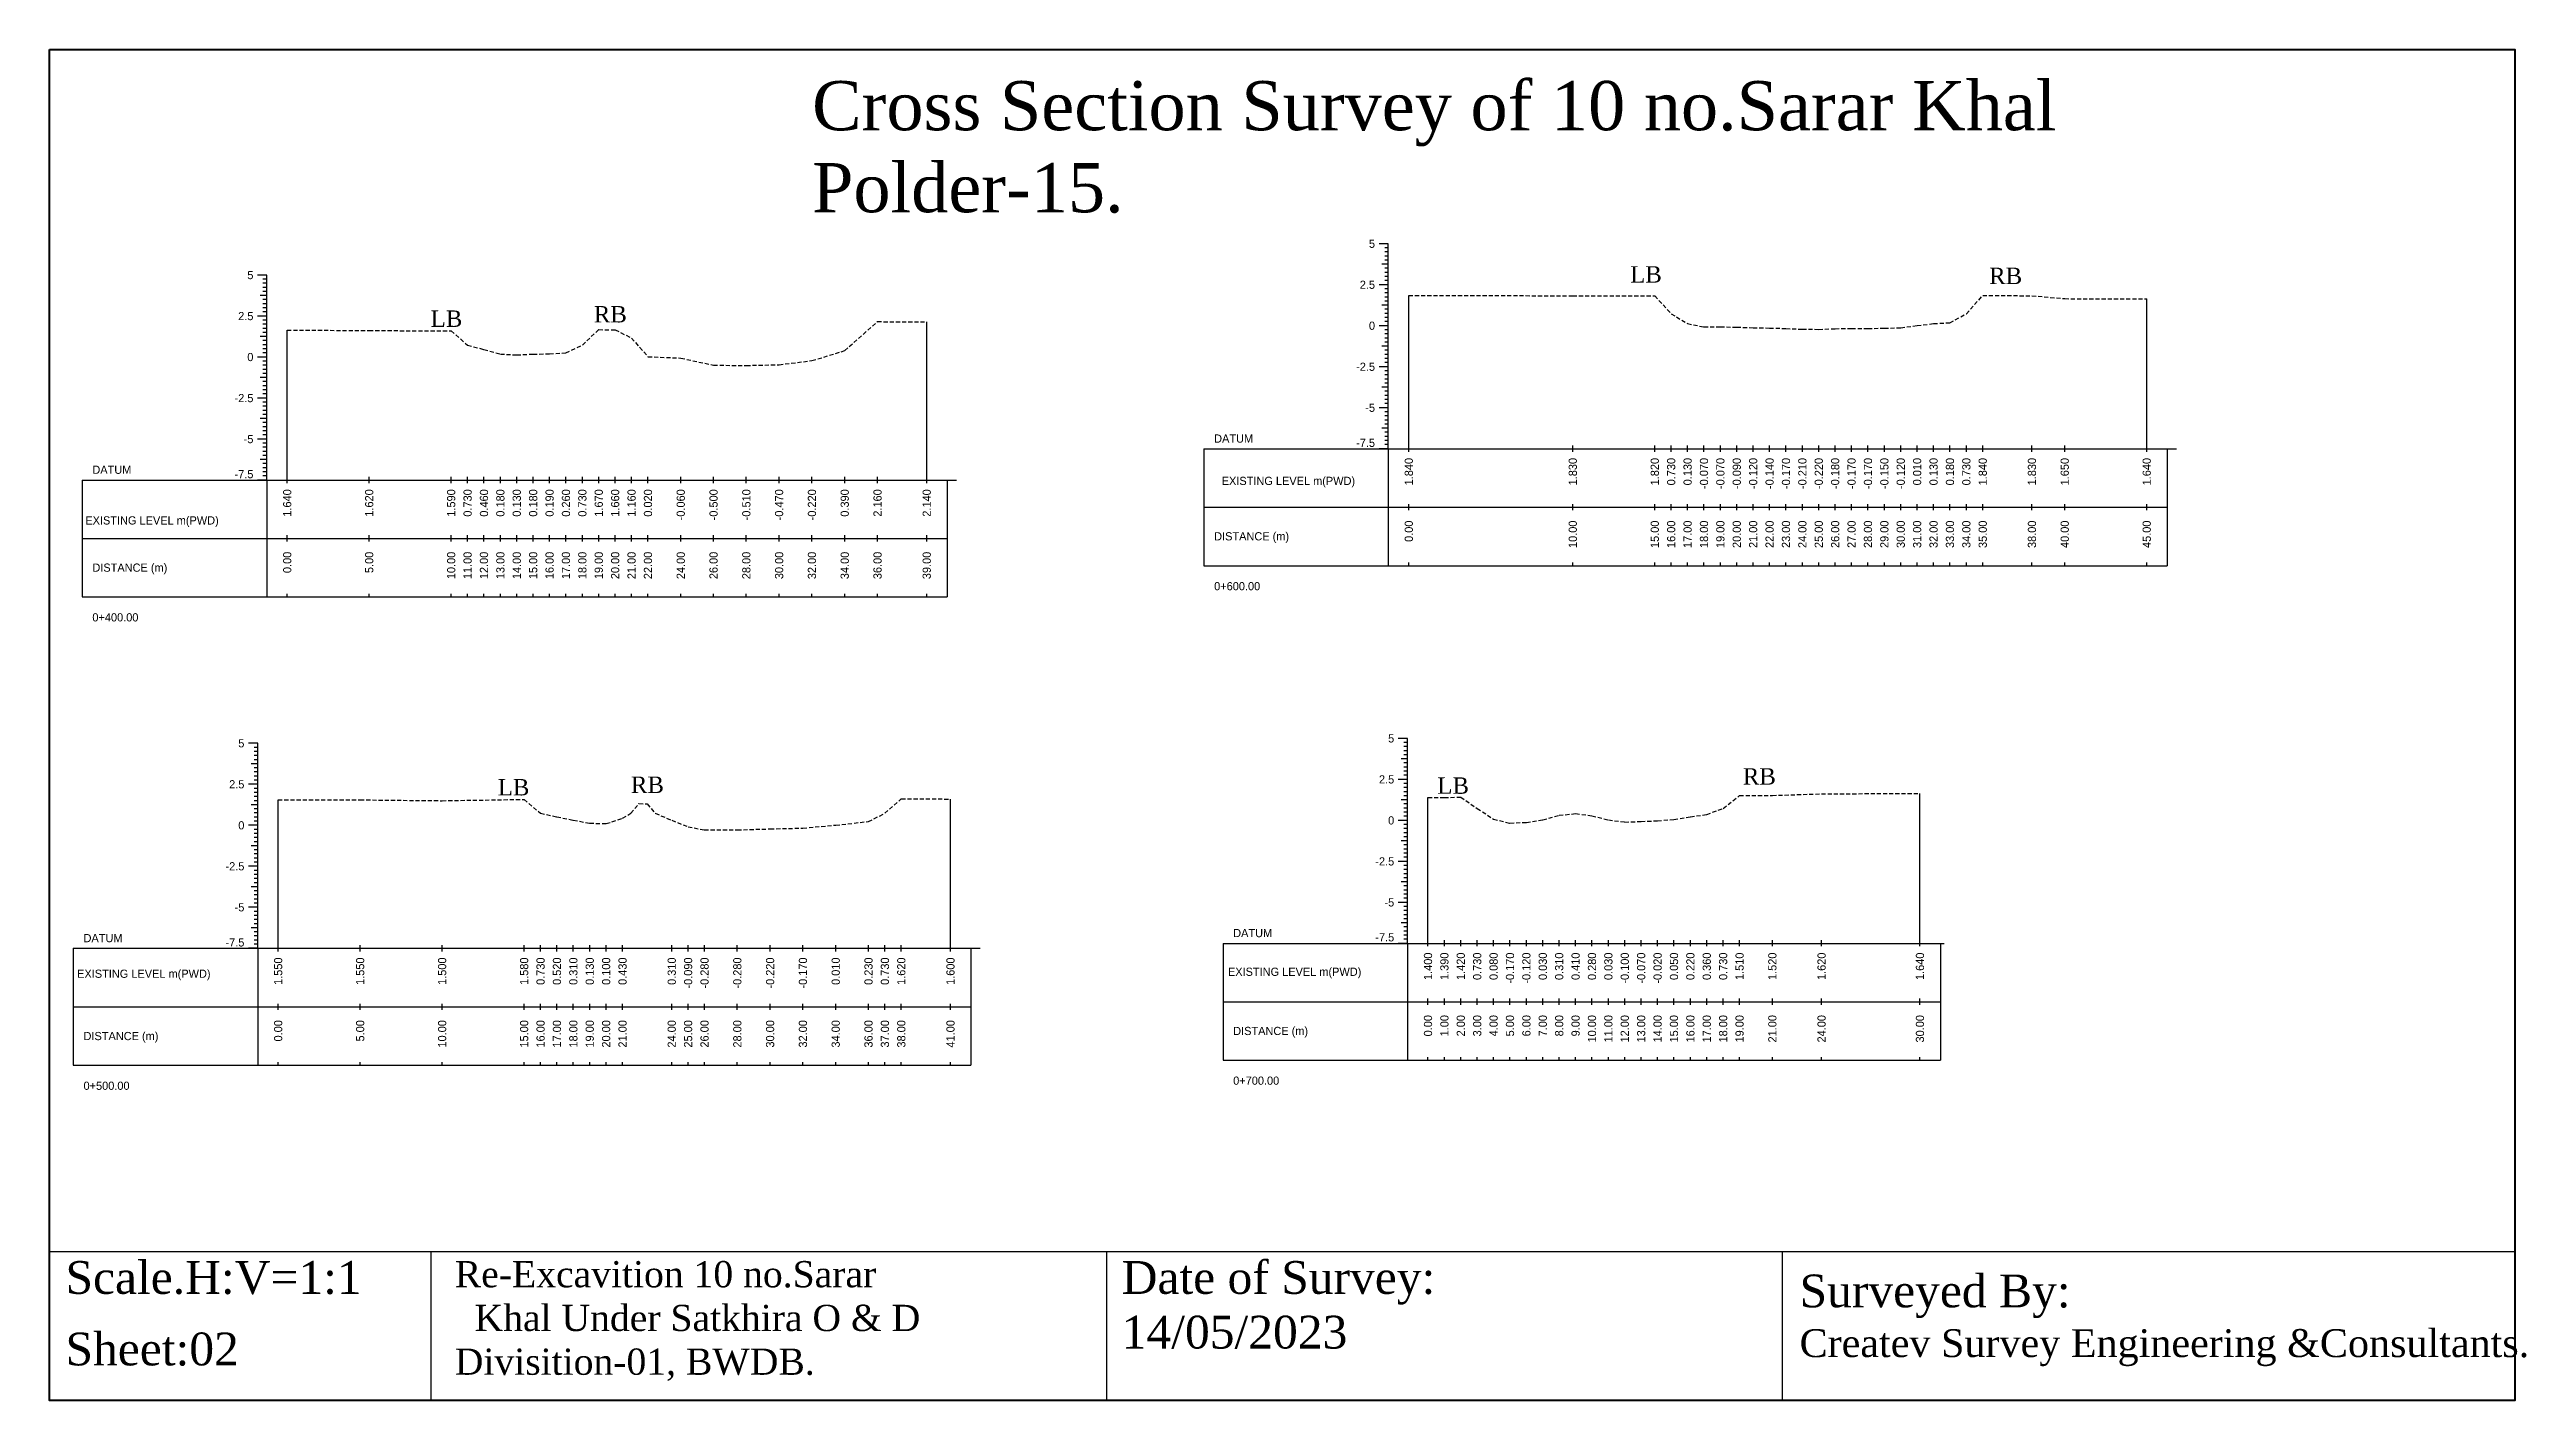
# Model space of a CAD drawing. Header units: inches. Extents: x 4752 to 6808, y -1487 to -426.
# Drawn here: x 4751.7 to 4902.7, y -1211 to -1128.6 of the extents above; entities that cross this region are included whole.
import ezdxf
from ezdxf.enums import TextEntityAlignment as Align

# ---------------------------------------------------------------- set-up
doc = ezdxf.new("R2010")
doc.units = ezdxf.units.IN
doc.header["$MEASUREMENT"] = 0
doc.linetypes.add('HIDDEN', pattern=[0.375, 0.25, -0.125])
doc.layers.add('CS_Drawing', color=7, linetype='Continuous')
doc.layers.add('GL', color=3, linetype='HIDDEN')
doc.styles.add('romans', font='romans.shx')

msp = doc.modelspace()

# ---------------------------------------------------------------- texts
at = {"attachment_point": 1, "style": 'romans'}
for s, insert, char_height, width in [('{\\fTimes New Roman|b0|i0|c0|p18;Cross Section Survey of 10 no.Sarar Khal Polder-15.}', (4798.16, -1130.54), 3, 75.7359), ('{\\fTimes New Roman|b0|i0|c0|p18;LB}', (4848.05, -1141.83), 1, 325.847), ('\\pi-1,l1;{\\fTimes New Roman|b0|i0|c0|p18;RB}', (4869.94, -1141.92), 1, 325.847), ('{\\fTimes New Roman|b0|i0|c0|p18;LB}', (4774.9, -1144.53), 1, 325.847), ('\\pi-1,l1;{\\fTimes New Roman|b0|i0|c0|p18;RB}', (4784.85, -1144.26), 1, 325.847), ('{\\fTimes New Roman|b0|i0|c0|p18;LB}', (4778.99, -1173.1), 1, 325.847), ('\\pi-1,l1;{\\fTimes New Roman|b0|i0|c0|p18;RB}', (4787.11, -1172.95), 1, 325.847), ('{\\fTimes New Roman|b0|i0|c0|p18;LB}', (4836.29, -1173), 1, 325.847), ('\\pi-1,l1;{\\fTimes New Roman|b0|i0|c0|p18;RB}', (4854.92, -1172.44), 1, 325.847), ('{\\fTimes New Roman|b0|i0|c0|p18;Date of Survey: 14/05/2023}', (4817.04, -1202.49), 2, 22.2708), ('{\\fTimes New Roman|b0|i0|c0|p18;Scale.H:V=1:1}', (4752.63, -1202.49), 2, 22.2708), ('{\\fTimes New Roman|b0|i0|c0|p18;Re-Excavition 10 no.Sarar\\P  Khal Under Satkhira O & D    Divisition-01, BWDB.}', (4776.37, -1202.49), 1.6, 38.8405), ('{\\fTimes New Roman|b0|i0|c0|p18;Surveyed By:                                     \\H0.85x;Createv Survey Engineering &Consultants.}', (4858.38, -1203.31), 2, 45.2193), ('{\\fTimes New Roman|b0|i0|c0|p18;Sheet:02}', (4752.63, -1206.85), 2, 38.8405)]:
    msp.add_mtext(s, dxfattribs=dict(at, insert=insert, char_height=char_height, width=width))
at = {"layer": 'CS_Drawing'}
for s, p in [('5', (4832.49, -1140.46)), ('5', (4764.09, -1142.37)), ('2.5', (4832.49, -1142.96)), ('2.5', (4764.09, -1144.87)), ('0', (4832.49, -1145.46)), ('0', (4764.09, -1147.37)), ('-2.5', (4832.49, -1147.96)), ('-2.5', (4764.09, -1149.87)), ('-5', (4832.49, -1150.46)), ('-5', (4764.09, -1152.37)), ('5', (4833.66, -1170.62)), ('5', (4763.54, -1170.92)), ('2.5', (4763.54, -1173.42)), ('2.5', (4833.66, -1173.12)), ('0', (4763.54, -1175.92)), ('0', (4833.66, -1175.62)), ('-2.5', (4763.54, -1178.42)), ('-2.5', (4833.66, -1178.12)), ('-5', (4763.54, -1180.92)), ('-5', (4833.66, -1180.62))]:
    msp.add_text(s, height=0.5, dxfattribs=at).set_placement(p, align=Align.MIDDLE_RIGHT)
for s, p in [('DATUM', (4822.68, -1152.34)), ('DATUM', (4754.27, -1154.24)), ('EXISTING LEVEL m(PWD)', (4823.14, -1154.92)), ('EXISTING LEVEL m(PWD)', (4753.84, -1157.33)), ('DISTANCE (m)', (4822.68, -1158.3)), ('DISTANCE (m)', (4754.27, -1160.21)), ('0+600.00', (4822.68, -1161.34)), ('0+400.00', (4754.27, -1163.24)), ('DATUM', (4753.73, -1182.8)), ('DATUM', (4823.84, -1182.49)), ('EXISTING LEVEL m(PWD)', (4753.34, -1184.97)), ('EXISTING LEVEL m(PWD)', (4823.52, -1184.85)), ('DISTANCE (m)', (4753.73, -1188.77)), ('DISTANCE (m)', (4823.84, -1188.46)), ('0+500.00', (4753.73, -1191.8)), ('0+700.00', (4823.84, -1191.49))]:
    msp.add_text(s, height=0.5, dxfattribs=at).set_placement(p, align=Align.MIDDLE_LEFT)
for p in [(4832.49, -1152.85), (4764.09, -1154.76), (4833.66, -1183), (4763.54, -1183.31)]:
    msp.add_text('-7.5', height=0.5, dxfattribs=at).set_placement(p, align=Align.RIGHT)
for s, p in [('1.840', (4834.55, -1153.52)), ('1.830', (4844.55, -1153.52)), ('1.820', (4849.55, -1153.52)), ('0.730', (4850.55, -1153.52)), ('0.130', (4851.55, -1153.52)), ('-0.070', (4852.55, -1153.52)), ('-0.070', (4853.55, -1153.52)), ('-0.090', (4854.55, -1153.52)), ('-0.120', (4855.55, -1153.52)), ('-0.140', (4856.55, -1153.52)), ('-0.170', (4857.55, -1153.52)), ('-0.210', (4858.55, -1153.52)), ('-0.220', (4859.55, -1153.52)), ('-0.180', (4860.55, -1153.52)), ('-0.170', (4861.55, -1153.52)), ('-0.170', (4862.55, -1153.52)), ('-0.150', (4863.55, -1153.52)), ('-0.120', (4864.55, -1153.52)), ('0.010', (4865.55, -1153.52)), ('0.130', (4866.55, -1153.52)), ('0.180', (4867.55, -1153.52)), ('0.730', (4868.55, -1153.52)), ('1.840', (4869.55, -1153.52)), ('1.830', (4872.55, -1153.52)), ('1.650', (4874.55, -1153.52)), ('1.640', (4879.55, -1153.52)), ('1.640', (4766.15, -1155.43)), ('1.620', (4771.15, -1155.43)), ('1.590', (4776.15, -1155.43)), ('0.730', (4777.15, -1155.43)), ('0.460', (4778.15, -1155.43)), ('0.180', (4779.15, -1155.43)), ('0.130', (4780.15, -1155.43)), ('0.180', (4781.15, -1155.43)), ('0.190', (4782.15, -1155.43)), ('0.260', (4783.15, -1155.43)), ('0.730', (4784.15, -1155.43)), ('1.670', (4785.15, -1155.43)), ('1.660', (4786.15, -1155.43)), ('1.160', (4787.15, -1155.43)), ('0.020', (4788.15, -1155.43)), ('-0.060', (4790.15, -1155.43)), ('-0.500', (4792.15, -1155.43)), ('-0.510', (4794.15, -1155.43)), ('-0.470', (4796.15, -1155.43)), ('-0.220', (4798.15, -1155.43)), ('0.390', (4800.15, -1155.43)), ('2.160', (4802.15, -1155.43)), ('2.140', (4805.15, -1155.43)), ('0.00', (4834.55, -1157.34)), ('10.00', (4844.55, -1157.34)), ('15.00', (4849.55, -1157.34)), ('16.00', (4850.55, -1157.34)), ('17.00', (4851.55, -1157.34)), ('18.00', (4852.55, -1157.34)), ('19.00', (4853.55, -1157.34)), ('20.00', (4854.55, -1157.34)), ('21.00', (4855.55, -1157.34)), ('22.00', (4856.55, -1157.34)), ('23.00', (4857.55, -1157.34)), ('24.00', (4858.55, -1157.34)), ('25.00', (4859.55, -1157.34)), ('26.00', (4860.55, -1157.34)), ('27.00', (4861.55, -1157.34)), ('28.00', (4862.55, -1157.34)), ('29.00', (4863.55, -1157.34)), ('30.00', (4864.55, -1157.34)), ('31.00', (4865.55, -1157.34)), ('32.00', (4866.55, -1157.34)), ('33.00', (4867.55, -1157.34)), ('34.00', (4868.55, -1157.34)), ('35.00', (4869.55, -1157.34)), ('38.00', (4872.55, -1157.34)), ('40.00', (4874.55, -1157.34)), ('45.00', (4879.55, -1157.34)), ('0.00', (4766.15, -1159.24)), ('5.00', (4771.15, -1159.24)), ('10.00', (4776.15, -1159.24)), ('11.00', (4777.15, -1159.24)), ('12.00', (4778.15, -1159.24)), ('13.00', (4779.15, -1159.24)), ('14.00', (4780.15, -1159.24)), ('15.00', (4781.15, -1159.24)), ('16.00', (4782.15, -1159.24)), ('17.00', (4783.15, -1159.24)), ('18.00', (4784.15, -1159.24)), ('19.00', (4785.15, -1159.24)), ('20.00', (4786.15, -1159.24)), ('21.00', (4787.15, -1159.24)), ('22.00', (4788.15, -1159.24)), ('24.00', (4790.15, -1159.24)), ('26.00', (4792.15, -1159.24)), ('28.00', (4794.15, -1159.24)), ('30.00', (4796.15, -1159.24)), ('32.00', (4798.15, -1159.24)), ('34.00', (4800.15, -1159.24)), ('36.00', (4802.15, -1159.24)), ('39.00', (4805.15, -1159.24)), ('1.550', (4765.6, -1183.98)), ('1.550', (4770.6, -1183.98)), ('1.500', (4775.6, -1183.98)), ('1.580', (4780.6, -1183.98)), ('0.730', (4781.6, -1183.98)), ('0.520', (4782.6, -1183.98)), ('0.310', (4783.6, -1183.98)), ('0.130', (4784.6, -1183.98)), ('0.100', (4785.6, -1183.98)), ('0.430', (4786.6, -1183.98)), ('0.310', (4789.6, -1183.98)), ('-0.090', (4790.6, -1183.98)), ('-0.280', (4791.6, -1183.98)), ('-0.280', (4793.6, -1183.98)), ('-0.220', (4795.6, -1183.98)), ('-0.170', (4797.6, -1183.98)), ('0.010', (4799.6, -1183.98)), ('0.230', (4801.6, -1183.98)), ('0.730', (4802.6, -1183.98)), ('1.620', (4803.6, -1183.98)), ('1.600', (4806.6, -1183.98)), ('1.400', (4835.72, -1183.68)), ('1.390', (4836.72, -1183.68)), ('1.420', (4837.72, -1183.68)), ('0.730', (4838.72, -1183.68)), ('0.080', (4839.72, -1183.68)), ('-0.170', (4840.72, -1183.68)), ('-0.120', (4841.72, -1183.68)), ('0.030', (4842.72, -1183.68)), ('0.310', (4843.72, -1183.68)), ('0.410', (4844.72, -1183.68)), ('0.280', (4845.72, -1183.68)), ('0.030', (4846.72, -1183.68)), ('-0.100', (4847.72, -1183.68)), ('-0.070', (4848.72, -1183.68)), ('-0.020', (4849.72, -1183.68)), ('0.050', (4850.72, -1183.68)), ('0.220', (4851.72, -1183.68)), ('0.360', (4852.72, -1183.68)), ('0.730', (4853.72, -1183.68)), ('1.510', (4854.72, -1183.68)), ('1.520', (4856.72, -1183.68)), ('1.620', (4859.72, -1183.68)), ('1.640', (4865.72, -1183.68)), ('0.00', (4765.6, -1187.8)), ('5.00', (4770.6, -1187.8)), ('10.00', (4775.6, -1187.8)), ('15.00', (4780.6, -1187.8)), ('16.00', (4781.6, -1187.8)), ('17.00', (4782.6, -1187.8)), ('18.00', (4783.6, -1187.8)), ('19.00', (4784.6, -1187.8)), ('20.00', (4785.6, -1187.8)), ('21.00', (4786.6, -1187.8)), ('24.00', (4789.6, -1187.8)), ('25.00', (4790.6, -1187.8)), ('26.00', (4791.6, -1187.8)), ('28.00', (4793.6, -1187.8)), ('30.00', (4795.6, -1187.8)), ('32.00', (4797.6, -1187.8)), ('34.00', (4799.6, -1187.8)), ('36.00', (4801.6, -1187.8)), ('37.00', (4802.6, -1187.8)), ('38.00', (4803.6, -1187.8)), ('41.00', (4806.6, -1187.8)), ('0.00', (4835.72, -1187.49)), ('1.00', (4836.72, -1187.49)), ('2.00', (4837.72, -1187.49)), ('3.00', (4838.72, -1187.49)), ('4.00', (4839.72, -1187.49)), ('5.00', (4840.72, -1187.49)), ('6.00', (4841.72, -1187.49)), ('7.00', (4842.72, -1187.49)), ('8.00', (4843.72, -1187.49)), ('9.00', (4844.72, -1187.49)), ('10.00', (4845.72, -1187.49)), ('11.00', (4846.72, -1187.49)), ('12.00', (4847.72, -1187.49)), ('13.00', (4848.72, -1187.49)), ('14.00', (4849.72, -1187.49)), ('15.00', (4850.72, -1187.49)), ('16.00', (4851.72, -1187.49)), ('17.00', (4852.72, -1187.49)), ('18.00', (4853.72, -1187.49)), ('19.00', (4854.72, -1187.49)), ('21.00', (4856.72, -1187.49)), ('24.00', (4859.72, -1187.49)), ('30.00', (4865.72, -1187.49))]:
    msp.add_text(s, height=0.5, rotation=90, dxfattribs=at).set_placement(p, align=Align.MIDDLE_RIGHT)

# ---------------------------------------------------------------- linework, layer by layer
at = {"color": 4, "lineweight": 40}
msp.add_lwpolyline([(4751.66, -1128.62), (4902, -1128.62), (4902, -1210.99), (4751.66, -1210.99)], close=True, dxfattribs=at)
for points in [[(4902, -1128.62), (4902, -1210.99)], [(4751.66, -1201.91), (4902, -1201.91)], [(4751.66, -1201.91), (4751.66, -1210.99)], [(4774.9, -1201.91), (4774.9, -1210.99)], [(4816.11, -1201.91), (4816.11, -1210.99)], [(4857.31, -1201.91), (4857.31, -1210.99)]]:
    msp.add_lwpolyline(points)
at = {"layer": 'CS_Drawing'}
for p, q in [((4833.3, -1140.46), (4832.74, -1140.46)), ((4833.3, -1140.46), (4832.91, -1140.46)), ((4833.3, -1141.71), (4832.91, -1141.71)), ((4833.3, -1140.46), (4833.08, -1140.46)), ((4833.3, -1140.71), (4833.08, -1140.71)), ((4833.3, -1140.96), (4833.08, -1140.96)), ((4833.3, -1141.21), (4833.08, -1141.21)), ((4833.3, -1141.46), (4833.08, -1141.46)), ((4833.3, -1141.71), (4833.08, -1141.71)), ((4833.3, -1152.96), (4833.3, -1140.46)), ((4764.9, -1142.37), (4764.34, -1142.37)), ((4764.9, -1142.37), (4764.5, -1142.37)), ((4764.9, -1142.37), (4764.67, -1142.37)), ((4764.9, -1142.62), (4764.67, -1142.62)), ((4764.9, -1142.87), (4764.67, -1142.87)), ((4764.9, -1143.12), (4764.67, -1143.12)), ((4764.9, -1143.37), (4764.67, -1143.37)), ((4764.9, -1154.87), (4764.9, -1142.37)), ((4833.3, -1142.96), (4832.74, -1142.96)), ((4833.3, -1142.96), (4832.91, -1142.96)), ((4833.3, -1141.96), (4833.08, -1141.96)), ((4833.3, -1142.21), (4833.08, -1142.21)), ((4833.3, -1142.46), (4833.08, -1142.46)), ((4833.3, -1142.71), (4833.08, -1142.71)), ((4833.3, -1142.96), (4833.08, -1142.96)), ((4833.3, -1143.21), (4833.08, -1143.21)), ((4764.9, -1144.87), (4764.34, -1144.87)), ((4764.9, -1143.62), (4764.5, -1143.62)), ((4764.9, -1144.87), (4764.5, -1144.87)), ((4764.9, -1143.62), (4764.67, -1143.62)), ((4764.9, -1143.87), (4764.67, -1143.87)), ((4764.9, -1144.12), (4764.67, -1144.12)), ((4764.9, -1144.37), (4764.67, -1144.37)), ((4764.9, -1144.62), (4764.67, -1144.62)), ((4764.9, -1144.87), (4764.67, -1144.87)), ((4833.3, -1144.21), (4832.91, -1144.21)), ((4833.3, -1143.46), (4833.08, -1143.46)), ((4833.3, -1143.71), (4833.08, -1143.71)), ((4833.3, -1143.96), (4833.08, -1143.96)), ((4833.3, -1144.21), (4833.08, -1144.21)), ((4833.3, -1144.46), (4833.08, -1144.46)), ((4833.3, -1144.71), (4833.08, -1144.71)), ((4833.3, -1144.96), (4833.08, -1144.96)), ((4834.55, -1152.96), (4834.55, -1143.62)), ((4879.55, -1152.96), (4879.55, -1143.82)), ((4764.9, -1146.12), (4764.5, -1146.12)), ((4764.9, -1145.12), (4764.67, -1145.12)), ((4764.9, -1145.37), (4764.67, -1145.37)), ((4764.9, -1145.62), (4764.67, -1145.62)), ((4764.9, -1145.87), (4764.67, -1145.87)), ((4764.9, -1146.12), (4764.67, -1146.12)), ((4764.9, -1146.37), (4764.67, -1146.37)), ((4766.15, -1154.87), (4766.15, -1145.73)), ((4805.15, -1154.87), (4805.15, -1145.23)), ((4833.3, -1145.46), (4832.74, -1145.46)), ((4833.3, -1145.46), (4832.91, -1145.46)), ((4833.3, -1145.21), (4833.08, -1145.21)), ((4833.3, -1145.46), (4833.08, -1145.46)), ((4833.3, -1145.71), (4833.08, -1145.71)), ((4833.3, -1145.96), (4833.08, -1145.96)), ((4833.3, -1146.21), (4833.08, -1146.21)), ((4833.3, -1146.46), (4833.08, -1146.46)), ((4764.9, -1147.37), (4764.34, -1147.37)), ((4764.9, -1147.37), (4764.5, -1147.37)), ((4764.9, -1146.62), (4764.67, -1146.62)), ((4764.9, -1146.87), (4764.67, -1146.87)), ((4764.9, -1147.12), (4764.67, -1147.12)), ((4764.9, -1147.37), (4764.67, -1147.37)), ((4764.9, -1147.62), (4764.67, -1147.62)), ((4764.9, -1147.87), (4764.67, -1147.87)), ((4833.3, -1147.96), (4832.74, -1147.96)), ((4833.3, -1146.71), (4832.91, -1146.71)), ((4833.3, -1147.96), (4832.91, -1147.96)), ((4833.3, -1146.71), (4833.08, -1146.71)), ((4833.3, -1146.96), (4833.08, -1146.96)), ((4833.3, -1147.21), (4833.08, -1147.21)), ((4833.3, -1147.46), (4833.08, -1147.46)), ((4833.3, -1147.71), (4833.08, -1147.71)), ((4833.3, -1147.96), (4833.08, -1147.96)), ((4764.9, -1148.62), (4764.5, -1148.62)), ((4764.9, -1148.12), (4764.67, -1148.12)), ((4764.9, -1148.37), (4764.67, -1148.37)), ((4764.9, -1148.62), (4764.67, -1148.62)), ((4764.9, -1148.87), (4764.67, -1148.87)), ((4764.9, -1149.12), (4764.67, -1149.12)), ((4764.9, -1149.37), (4764.67, -1149.37)), ((4833.3, -1149.21), (4832.91, -1149.21)), ((4833.3, -1148.21), (4833.08, -1148.21)), ((4833.3, -1148.46), (4833.08, -1148.46)), ((4833.3, -1148.71), (4833.08, -1148.71)), ((4833.3, -1148.96), (4833.08, -1148.96)), ((4833.3, -1149.21), (4833.08, -1149.21)), ((4833.3, -1149.46), (4833.08, -1149.46)), ((4764.9, -1149.87), (4764.34, -1149.87)), ((4764.9, -1149.87), (4764.5, -1149.87)), ((4764.9, -1149.62), (4764.67, -1149.62)), ((4764.9, -1149.87), (4764.67, -1149.87)), ((4764.9, -1150.12), (4764.67, -1150.12)), ((4764.9, -1150.37), (4764.67, -1150.37)), ((4764.9, -1150.62), (4764.67, -1150.62)), ((4764.9, -1150.87), (4764.67, -1150.87)), ((4833.3, -1150.46), (4832.74, -1150.46)), ((4833.3, -1150.46), (4832.91, -1150.46)), ((4833.3, -1149.71), (4833.08, -1149.71)), ((4833.3, -1149.96), (4833.08, -1149.96)), ((4833.3, -1150.21), (4833.08, -1150.21)), ((4833.3, -1150.46), (4833.08, -1150.46)), ((4833.3, -1150.71), (4833.08, -1150.71)), ((4833.3, -1150.96), (4833.08, -1150.96)), ((4764.9, -1152.37), (4764.34, -1152.37)), ((4764.9, -1151.12), (4764.5, -1151.12)), ((4764.9, -1152.37), (4764.5, -1152.37)), ((4764.9, -1151.12), (4764.67, -1151.12)), ((4764.9, -1151.37), (4764.67, -1151.37)), ((4764.9, -1151.62), (4764.67, -1151.62)), ((4764.9, -1151.87), (4764.67, -1151.87)), ((4764.9, -1152.12), (4764.67, -1152.12)), ((4764.9, -1152.37), (4764.67, -1152.37)), ((4833.3, -1151.71), (4832.91, -1151.71)), ((4833.3, -1151.21), (4833.08, -1151.21)), ((4833.3, -1151.46), (4833.08, -1151.46)), ((4833.3, -1151.71), (4833.08, -1151.71)), ((4833.3, -1151.96), (4833.08, -1151.96)), ((4833.3, -1152.21), (4833.08, -1152.21)), ((4833.3, -1152.46), (4833.08, -1152.46)), ((4764.9, -1153.62), (4764.5, -1153.62)), ((4764.9, -1152.62), (4764.67, -1152.62)), ((4764.9, -1152.87), (4764.67, -1152.87)), ((4764.9, -1153.12), (4764.67, -1153.12)), ((4764.9, -1153.37), (4764.67, -1153.37)), ((4764.9, -1153.62), (4764.67, -1153.62)), ((4764.9, -1153.87), (4764.67, -1153.87)), ((4822.05, -1152.96), (4833.3, -1152.96)), ((4822.05, -1152.96), (4822.05, -1160.09)), ((4833.3, -1152.96), (4832.74, -1152.96)), ((4833.3, -1152.96), (4832.91, -1152.96)), ((4833.3, -1152.71), (4833.08, -1152.71)), ((4833.3, -1152.96), (4833.08, -1152.96)), ((4833.3, -1152.96), (4880.8, -1152.96)), ((4833.3, -1152.96), (4833.3, -1160.09)), ((4834.55, -1153.15), (4834.55, -1152.77)), ((4844.55, -1153.15), (4844.55, -1152.77)), ((4849.55, -1153.15), (4849.55, -1152.77)), ((4850.55, -1153.15), (4850.55, -1152.77)), ((4851.55, -1153.15), (4851.55, -1152.77)), ((4852.55, -1153.15), (4852.55, -1152.77)), ((4853.55, -1153.15), (4853.55, -1152.77)), ((4854.55, -1153.15), (4854.55, -1152.77)), ((4855.55, -1153.15), (4855.55, -1152.77)), ((4856.55, -1153.15), (4856.55, -1152.77)), ((4857.55, -1153.15), (4857.55, -1152.77)), ((4858.55, -1153.15), (4858.55, -1152.77)), ((4859.55, -1153.15), (4859.55, -1152.77)), ((4860.55, -1153.15), (4860.55, -1152.77)), ((4861.55, -1153.15), (4861.55, -1152.77)), ((4862.55, -1153.15), (4862.55, -1152.77)), ((4863.55, -1153.15), (4863.55, -1152.77)), ((4864.55, -1153.15), (4864.55, -1152.77)), ((4865.55, -1153.15), (4865.55, -1152.77)), ((4866.55, -1153.15), (4866.55, -1152.77)), ((4867.55, -1153.15), (4867.55, -1152.77)), ((4868.55, -1153.15), (4868.55, -1152.77)), ((4869.55, -1153.15), (4869.55, -1152.77)), ((4872.55, -1153.15), (4872.55, -1152.77)), ((4874.55, -1153.15), (4874.55, -1152.77)), ((4879.55, -1153.15), (4879.55, -1152.77)), ((4880.8, -1152.96), (4881.36, -1152.96)), ((4880.8, -1152.96), (4881.2, -1152.96)), ((4880.8, -1152.96), (4881.03, -1152.96)), ((4880.8, -1152.96), (4880.8, -1160.09)), ((4753.65, -1154.87), (4764.9, -1154.87)), ((4753.65, -1154.87), (4753.65, -1161.99)), ((4764.9, -1154.87), (4764.34, -1154.87)), ((4764.9, -1154.87), (4764.5, -1154.87)), ((4764.9, -1154.12), (4764.67, -1154.12)), ((4764.9, -1154.37), (4764.67, -1154.37)), ((4764.9, -1154.62), (4764.67, -1154.62)), ((4764.9, -1154.87), (4764.67, -1154.87)), ((4764.9, -1154.87), (4806.4, -1154.87)), ((4764.9, -1154.87), (4764.9, -1161.99)), ((4766.15, -1155.06), (4766.15, -1154.68)), ((4771.15, -1155.06), (4771.15, -1154.68)), ((4776.15, -1155.06), (4776.15, -1154.68)), ((4777.15, -1155.06), (4777.15, -1154.68)), ((4778.15, -1155.06), (4778.15, -1154.68)), ((4779.15, -1155.06), (4779.15, -1154.68)), ((4780.15, -1155.06), (4780.15, -1154.68)), ((4781.15, -1155.06), (4781.15, -1154.68)), ((4782.15, -1155.06), (4782.15, -1154.68)), ((4783.15, -1155.06), (4783.15, -1154.68)), ((4784.15, -1155.06), (4784.15, -1154.68)), ((4785.15, -1155.06), (4785.15, -1154.68)), ((4786.15, -1155.06), (4786.15, -1154.68)), ((4787.15, -1155.06), (4787.15, -1154.68)), ((4788.15, -1155.06), (4788.15, -1154.68)), ((4790.15, -1155.06), (4790.15, -1154.68)), ((4792.15, -1155.06), (4792.15, -1154.68)), ((4794.15, -1155.06), (4794.15, -1154.68)), ((4796.15, -1155.06), (4796.15, -1154.68)), ((4798.15, -1155.06), (4798.15, -1154.68)), ((4800.15, -1155.06), (4800.15, -1154.68)), ((4802.15, -1155.06), (4802.15, -1154.68)), ((4805.15, -1155.06), (4805.15, -1154.68)), ((4806.4, -1154.87), (4806.96, -1154.87)), ((4806.4, -1154.87), (4806.79, -1154.87)), ((4806.4, -1154.87), (4806.62, -1154.87)), ((4806.4, -1154.87), (4806.4, -1161.99)), ((4822.05, -1156.52), (4833.3, -1156.52)), ((4833.3, -1156.52), (4880.8, -1156.52)), ((4833.3, -1156.52), (4880.8, -1156.52)), ((4834.55, -1156.71), (4834.55, -1156.34)), ((4844.55, -1156.71), (4844.55, -1156.34)), ((4849.55, -1156.71), (4849.55, -1156.34)), ((4850.55, -1156.71), (4850.55, -1156.34)), ((4851.55, -1156.71), (4851.55, -1156.34)), ((4852.55, -1156.71), (4852.55, -1156.34)), ((4853.55, -1156.71), (4853.55, -1156.34)), ((4854.55, -1156.71), (4854.55, -1156.34)), ((4855.55, -1156.71), (4855.55, -1156.34)), ((4856.55, -1156.71), (4856.55, -1156.34)), ((4857.55, -1156.71), (4857.55, -1156.34)), ((4858.55, -1156.71), (4858.55, -1156.34)), ((4859.55, -1156.71), (4859.55, -1156.34)), ((4860.55, -1156.71), (4860.55, -1156.34)), ((4861.55, -1156.71), (4861.55, -1156.34)), ((4862.55, -1156.71), (4862.55, -1156.34)), ((4863.55, -1156.71), (4863.55, -1156.34)), ((4864.55, -1156.71), (4864.55, -1156.34)), ((4865.55, -1156.71), (4865.55, -1156.34)), ((4866.55, -1156.71), (4866.55, -1156.34)), ((4867.55, -1156.71), (4867.55, -1156.34)), ((4868.55, -1156.71), (4868.55, -1156.34)), ((4869.55, -1156.71), (4869.55, -1156.34)), ((4872.55, -1156.71), (4872.55, -1156.34)), ((4874.55, -1156.71), (4874.55, -1156.34)), ((4879.55, -1156.71), (4879.55, -1156.34)), ((4753.65, -1158.43), (4764.9, -1158.43)), ((4764.9, -1158.43), (4806.4, -1158.43)), ((4764.9, -1158.43), (4806.4, -1158.43)), ((4766.15, -1158.62), (4766.15, -1158.24)), ((4771.15, -1158.62), (4771.15, -1158.24)), ((4776.15, -1158.62), (4776.15, -1158.24)), ((4777.15, -1158.62), (4777.15, -1158.24)), ((4778.15, -1158.62), (4778.15, -1158.24)), ((4779.15, -1158.62), (4779.15, -1158.24)), ((4780.15, -1158.62), (4780.15, -1158.24)), ((4781.15, -1158.62), (4781.15, -1158.24)), ((4782.15, -1158.62), (4782.15, -1158.24)), ((4783.15, -1158.62), (4783.15, -1158.24)), ((4784.15, -1158.62), (4784.15, -1158.24)), ((4785.15, -1158.62), (4785.15, -1158.24)), ((4786.15, -1158.62), (4786.15, -1158.24)), ((4787.15, -1158.62), (4787.15, -1158.24)), ((4788.15, -1158.62), (4788.15, -1158.24)), ((4790.15, -1158.62), (4790.15, -1158.24)), ((4792.15, -1158.62), (4792.15, -1158.24)), ((4794.15, -1158.62), (4794.15, -1158.24)), ((4796.15, -1158.62), (4796.15, -1158.24)), ((4798.15, -1158.62), (4798.15, -1158.24)), ((4800.15, -1158.62), (4800.15, -1158.24)), ((4802.15, -1158.62), (4802.15, -1158.24)), ((4805.15, -1158.62), (4805.15, -1158.24)), ((4834.55, -1160.09), (4834.55, -1159.9)), ((4844.55, -1160.09), (4844.55, -1159.9)), ((4849.55, -1160.09), (4849.55, -1159.9)), ((4850.55, -1160.09), (4850.55, -1159.9)), ((4851.55, -1160.09), (4851.55, -1159.9)), ((4852.55, -1160.09), (4852.55, -1159.9)), ((4853.55, -1160.09), (4853.55, -1159.9)), ((4854.55, -1160.09), (4854.55, -1159.9)), ((4855.55, -1160.09), (4855.55, -1159.9)), ((4856.55, -1160.09), (4856.55, -1159.9)), ((4857.55, -1160.09), (4857.55, -1159.9)), ((4858.55, -1160.09), (4858.55, -1159.9)), ((4859.55, -1160.09), (4859.55, -1159.9)), ((4860.55, -1160.09), (4860.55, -1159.9)), ((4861.55, -1160.09), (4861.55, -1159.9)), ((4862.55, -1160.09), (4862.55, -1159.9)), ((4863.55, -1160.09), (4863.55, -1159.9)), ((4864.55, -1160.09), (4864.55, -1159.9)), ((4865.55, -1160.09), (4865.55, -1159.9)), ((4866.55, -1160.09), (4866.55, -1159.9)), ((4867.55, -1160.09), (4867.55, -1159.9)), ((4868.55, -1160.09), (4868.55, -1159.9)), ((4869.55, -1160.09), (4869.55, -1159.9)), ((4872.55, -1160.09), (4872.55, -1159.9)), ((4874.55, -1160.09), (4874.55, -1159.9)), ((4879.55, -1160.09), (4879.55, -1159.9)), ((4822.05, -1160.09), (4833.3, -1160.09)), ((4833.3, -1160.09), (4880.8, -1160.09)), ((4753.65, -1161.99), (4764.9, -1161.99)), ((4764.9, -1161.99), (4806.4, -1161.99)), ((4766.15, -1161.99), (4766.15, -1161.81)), ((4771.15, -1161.99), (4771.15, -1161.81)), ((4776.15, -1161.99), (4776.15, -1161.81)), ((4777.15, -1161.99), (4777.15, -1161.81)), ((4778.15, -1161.99), (4778.15, -1161.81)), ((4779.15, -1161.99), (4779.15, -1161.81)), ((4780.15, -1161.99), (4780.15, -1161.81)), ((4781.15, -1161.99), (4781.15, -1161.81)), ((4782.15, -1161.99), (4782.15, -1161.81)), ((4783.15, -1161.99), (4783.15, -1161.81)), ((4784.15, -1161.99), (4784.15, -1161.81)), ((4785.15, -1161.99), (4785.15, -1161.81)), ((4786.15, -1161.99), (4786.15, -1161.81)), ((4787.15, -1161.99), (4787.15, -1161.81)), ((4788.15, -1161.99), (4788.15, -1161.81)), ((4790.15, -1161.99), (4790.15, -1161.81)), ((4792.15, -1161.99), (4792.15, -1161.81)), ((4794.15, -1161.99), (4794.15, -1161.81)), ((4796.15, -1161.99), (4796.15, -1161.81)), ((4798.15, -1161.99), (4798.15, -1161.81)), ((4800.15, -1161.99), (4800.15, -1161.81)), ((4802.15, -1161.99), (4802.15, -1161.81)), ((4805.15, -1161.99), (4805.15, -1161.81)), ((4834.47, -1170.62), (4833.91, -1170.62)), ((4834.47, -1170.62), (4834.08, -1170.62)), ((4834.47, -1170.62), (4834.24, -1170.62)), ((4834.47, -1183.12), (4834.47, -1170.62)), ((4764.35, -1170.92), (4763.79, -1170.92)), ((4764.35, -1170.92), (4763.96, -1170.92)), ((4764.35, -1170.92), (4764.13, -1170.92)), ((4764.35, -1171.17), (4764.13, -1171.17)), ((4764.35, -1171.42), (4764.13, -1171.42)), ((4764.35, -1171.67), (4764.13, -1171.67)), ((4764.35, -1171.92), (4764.13, -1171.92)), ((4764.35, -1183.42), (4764.35, -1170.92)), ((4834.47, -1171.87), (4834.08, -1171.87)), ((4834.47, -1170.87), (4834.24, -1170.87)), ((4834.47, -1171.12), (4834.24, -1171.12)), ((4834.47, -1171.37), (4834.24, -1171.37)), ((4834.47, -1171.62), (4834.24, -1171.62)), ((4834.47, -1171.87), (4834.24, -1171.87)), ((4834.47, -1172.12), (4834.24, -1172.12)), ((4764.35, -1173.42), (4763.79, -1173.42)), ((4764.35, -1172.17), (4763.96, -1172.17)), ((4764.35, -1173.42), (4763.96, -1173.42)), ((4764.35, -1172.17), (4764.13, -1172.17)), ((4764.35, -1172.42), (4764.13, -1172.42)), ((4764.35, -1172.67), (4764.13, -1172.67)), ((4764.35, -1172.92), (4764.13, -1172.92)), ((4764.35, -1173.17), (4764.13, -1173.17)), ((4764.35, -1173.42), (4764.13, -1173.42)), ((4834.47, -1173.12), (4833.91, -1173.12)), ((4834.47, -1173.12), (4834.08, -1173.12)), ((4834.47, -1172.37), (4834.24, -1172.37)), ((4834.47, -1172.62), (4834.24, -1172.62)), ((4834.47, -1172.87), (4834.24, -1172.87)), ((4834.47, -1173.12), (4834.24, -1173.12)), ((4834.47, -1173.37), (4834.24, -1173.37)), ((4834.47, -1173.62), (4834.24, -1173.62)), ((4764.35, -1174.67), (4763.96, -1174.67)), ((4764.35, -1173.67), (4764.13, -1173.67)), ((4764.35, -1173.92), (4764.13, -1173.92)), ((4764.35, -1174.17), (4764.13, -1174.17)), ((4764.35, -1174.42), (4764.13, -1174.42)), ((4764.35, -1174.67), (4764.13, -1174.67)), ((4764.35, -1174.92), (4764.13, -1174.92)), ((4764.35, -1175.17), (4764.13, -1175.17)), ((4765.6, -1183.42), (4765.6, -1174.37)), ((4806.6, -1183.42), (4806.6, -1174.32)), ((4834.47, -1174.37), (4834.08, -1174.37)), ((4834.47, -1173.87), (4834.24, -1173.87)), ((4834.47, -1174.12), (4834.24, -1174.12)), ((4834.47, -1174.37), (4834.24, -1174.37)), ((4834.47, -1174.62), (4834.24, -1174.62)), ((4834.47, -1174.87), (4834.24, -1174.87)), ((4834.47, -1175.12), (4834.24, -1175.12)), ((4835.72, -1183.12), (4835.72, -1174.22)), ((4865.72, -1183.12), (4865.72, -1173.98)), ((4764.35, -1175.92), (4763.79, -1175.92)), ((4764.35, -1175.92), (4763.96, -1175.92)), ((4764.35, -1175.42), (4764.13, -1175.42)), ((4764.35, -1175.67), (4764.13, -1175.67)), ((4764.35, -1175.92), (4764.13, -1175.92)), ((4764.35, -1176.17), (4764.13, -1176.17)), ((4764.35, -1176.42), (4764.13, -1176.42)), ((4764.35, -1176.67), (4764.13, -1176.67)), ((4834.47, -1175.62), (4833.91, -1175.62)), ((4834.47, -1175.62), (4834.08, -1175.62)), ((4834.47, -1175.37), (4834.24, -1175.37)), ((4834.47, -1175.62), (4834.24, -1175.62)), ((4834.47, -1175.87), (4834.24, -1175.87)), ((4834.47, -1176.12), (4834.24, -1176.12)), ((4834.47, -1176.37), (4834.24, -1176.37)), ((4834.47, -1176.62), (4834.24, -1176.62)), ((4764.35, -1177.17), (4763.96, -1177.17)), ((4764.35, -1176.92), (4764.13, -1176.92)), ((4764.35, -1177.17), (4764.13, -1177.17)), ((4764.35, -1177.42), (4764.13, -1177.42)), ((4764.35, -1177.67), (4764.13, -1177.67)), ((4764.35, -1177.92), (4764.13, -1177.92)), ((4764.35, -1178.17), (4764.13, -1178.17)), ((4834.47, -1178.12), (4833.91, -1178.12)), ((4834.47, -1176.87), (4834.08, -1176.87)), ((4834.47, -1178.12), (4834.08, -1178.12)), ((4834.47, -1176.87), (4834.24, -1176.87)), ((4834.47, -1177.12), (4834.24, -1177.12)), ((4834.47, -1177.37), (4834.24, -1177.37)), ((4834.47, -1177.62), (4834.24, -1177.62)), ((4834.47, -1177.87), (4834.24, -1177.87)), ((4834.47, -1178.12), (4834.24, -1178.12)), ((4764.35, -1178.42), (4763.79, -1178.42)), ((4764.35, -1178.42), (4763.96, -1178.42)), ((4764.35, -1179.67), (4763.96, -1179.67)), ((4764.35, -1178.42), (4764.13, -1178.42)), ((4764.35, -1178.67), (4764.13, -1178.67)), ((4764.35, -1178.92), (4764.13, -1178.92)), ((4764.35, -1179.17), (4764.13, -1179.17)), ((4764.35, -1179.42), (4764.13, -1179.42)), ((4764.35, -1179.67), (4764.13, -1179.67)), ((4834.47, -1179.37), (4834.08, -1179.37)), ((4834.47, -1178.37), (4834.24, -1178.37)), ((4834.47, -1178.62), (4834.24, -1178.62)), ((4834.47, -1178.87), (4834.24, -1178.87)), ((4834.47, -1179.12), (4834.24, -1179.12)), ((4834.47, -1179.37), (4834.24, -1179.37)), ((4834.47, -1179.62), (4834.24, -1179.62)), ((4764.35, -1180.92), (4763.79, -1180.92)), ((4764.35, -1180.92), (4763.96, -1180.92)), ((4764.35, -1179.92), (4764.13, -1179.92)), ((4764.35, -1180.17), (4764.13, -1180.17)), ((4764.35, -1180.42), (4764.13, -1180.42)), ((4764.35, -1180.67), (4764.13, -1180.67)), ((4764.35, -1180.92), (4764.13, -1180.92)), ((4764.35, -1181.17), (4764.13, -1181.17)), ((4834.47, -1180.62), (4833.91, -1180.62)), ((4834.47, -1180.62), (4834.08, -1180.62)), ((4834.47, -1179.87), (4834.24, -1179.87)), ((4834.47, -1180.12), (4834.24, -1180.12)), ((4834.47, -1180.37), (4834.24, -1180.37)), ((4834.47, -1180.62), (4834.24, -1180.62)), ((4834.47, -1180.87), (4834.24, -1180.87)), ((4834.47, -1181.12), (4834.24, -1181.12)), ((4764.35, -1182.17), (4763.96, -1182.17)), ((4764.35, -1181.42), (4764.13, -1181.42)), ((4764.35, -1181.67), (4764.13, -1181.67)), ((4764.35, -1181.92), (4764.13, -1181.92)), ((4764.35, -1182.17), (4764.13, -1182.17)), ((4764.35, -1182.42), (4764.13, -1182.42)), ((4764.35, -1182.67), (4764.13, -1182.67)), ((4834.47, -1181.87), (4834.08, -1181.87)), ((4834.47, -1181.37), (4834.24, -1181.37)), ((4834.47, -1181.62), (4834.24, -1181.62)), ((4834.47, -1181.87), (4834.24, -1181.87)), ((4834.47, -1182.12), (4834.24, -1182.12)), ((4834.47, -1182.37), (4834.24, -1182.37)), ((4834.47, -1182.62), (4834.24, -1182.62)), ((4753.1, -1183.42), (4764.35, -1183.42)), ((4753.1, -1183.42), (4753.1, -1190.55)), ((4764.35, -1183.42), (4763.79, -1183.42)), ((4764.35, -1183.42), (4763.96, -1183.42)), ((4764.35, -1182.92), (4764.13, -1182.92)), ((4764.35, -1183.17), (4764.13, -1183.17)), ((4764.35, -1183.42), (4764.13, -1183.42)), ((4764.35, -1183.42), (4807.85, -1183.42)), ((4764.35, -1183.42), (4764.35, -1190.55)), ((4765.6, -1183.61), (4765.6, -1183.23)), ((4770.6, -1183.61), (4770.6, -1183.23)), ((4775.6, -1183.61), (4775.6, -1183.23)), ((4780.6, -1183.61), (4780.6, -1183.23)), ((4781.6, -1183.61), (4781.6, -1183.23)), ((4782.6, -1183.61), (4782.6, -1183.23)), ((4783.6, -1183.61), (4783.6, -1183.23)), ((4784.6, -1183.61), (4784.6, -1183.23)), ((4785.6, -1183.61), (4785.6, -1183.23)), ((4786.6, -1183.61), (4786.6, -1183.23)), ((4789.6, -1183.61), (4789.6, -1183.23)), ((4790.6, -1183.61), (4790.6, -1183.23)), ((4791.6, -1183.61), (4791.6, -1183.23)), ((4793.6, -1183.61), (4793.6, -1183.23)), ((4795.6, -1183.61), (4795.6, -1183.23)), ((4797.6, -1183.61), (4797.6, -1183.23)), ((4799.6, -1183.61), (4799.6, -1183.23)), ((4801.6, -1183.61), (4801.6, -1183.23)), ((4802.6, -1183.61), (4802.6, -1183.23)), ((4803.6, -1183.61), (4803.6, -1183.23)), ((4806.6, -1183.61), (4806.6, -1183.23)), ((4807.85, -1183.42), (4808.41, -1183.42)), ((4807.85, -1183.42), (4808.24, -1183.42)), ((4807.85, -1183.42), (4808.08, -1183.42)), ((4807.85, -1183.42), (4807.85, -1190.55)), ((4823.22, -1183.12), (4834.47, -1183.12)), ((4823.22, -1183.12), (4823.22, -1190.24)), ((4834.47, -1183.12), (4833.91, -1183.12)), ((4834.47, -1183.12), (4834.08, -1183.12)), ((4834.47, -1182.87), (4834.24, -1182.87)), ((4834.47, -1183.12), (4834.24, -1183.12)), ((4834.47, -1183.12), (4866.97, -1183.12)), ((4834.47, -1183.12), (4834.47, -1190.24)), ((4835.72, -1183.3), (4835.72, -1182.93)), ((4836.72, -1183.3), (4836.72, -1182.93)), ((4837.72, -1183.3), (4837.72, -1182.93)), ((4838.72, -1183.3), (4838.72, -1182.93)), ((4839.72, -1183.3), (4839.72, -1182.93)), ((4840.72, -1183.3), (4840.72, -1182.93)), ((4841.72, -1183.3), (4841.72, -1182.93)), ((4842.72, -1183.3), (4842.72, -1182.93)), ((4843.72, -1183.3), (4843.72, -1182.93)), ((4844.72, -1183.3), (4844.72, -1182.93)), ((4845.72, -1183.3), (4845.72, -1182.93)), ((4846.72, -1183.3), (4846.72, -1182.93)), ((4847.72, -1183.3), (4847.72, -1182.93)), ((4848.72, -1183.3), (4848.72, -1182.93)), ((4849.72, -1183.3), (4849.72, -1182.93)), ((4850.72, -1183.3), (4850.72, -1182.93)), ((4851.72, -1183.3), (4851.72, -1182.93)), ((4852.72, -1183.3), (4852.72, -1182.93)), ((4853.72, -1183.3), (4853.72, -1182.93)), ((4854.72, -1183.3), (4854.72, -1182.93)), ((4856.72, -1183.3), (4856.72, -1182.93)), ((4859.72, -1183.3), (4859.72, -1182.93)), ((4865.72, -1183.3), (4865.72, -1182.93)), ((4866.97, -1183.12), (4867.19, -1183.12)), ((4866.97, -1183.12), (4866.97, -1190.24)), ((4753.1, -1186.98), (4764.35, -1186.98)), ((4764.35, -1186.98), (4807.85, -1186.98)), ((4764.35, -1186.98), (4807.85, -1186.98)), ((4765.6, -1187.17), (4765.6, -1186.8)), ((4770.6, -1187.17), (4770.6, -1186.8)), ((4775.6, -1187.17), (4775.6, -1186.8)), ((4780.6, -1187.17), (4780.6, -1186.8)), ((4781.6, -1187.17), (4781.6, -1186.8)), ((4782.6, -1187.17), (4782.6, -1186.8)), ((4783.6, -1187.17), (4783.6, -1186.8)), ((4784.6, -1187.17), (4784.6, -1186.8)), ((4785.6, -1187.17), (4785.6, -1186.8)), ((4786.6, -1187.17), (4786.6, -1186.8)), ((4789.6, -1187.17), (4789.6, -1186.8)), ((4790.6, -1187.17), (4790.6, -1186.8)), ((4791.6, -1187.17), (4791.6, -1186.8)), ((4793.6, -1187.17), (4793.6, -1186.8)), ((4795.6, -1187.17), (4795.6, -1186.8)), ((4797.6, -1187.17), (4797.6, -1186.8)), ((4799.6, -1187.17), (4799.6, -1186.8)), ((4801.6, -1187.17), (4801.6, -1186.8)), ((4802.6, -1187.17), (4802.6, -1186.8)), ((4803.6, -1187.17), (4803.6, -1186.8)), ((4806.6, -1187.17), (4806.6, -1186.8)), ((4823.22, -1186.68), (4834.47, -1186.68)), ((4834.47, -1186.68), (4866.97, -1186.68)), ((4834.47, -1186.68), (4866.97, -1186.68)), ((4835.72, -1186.87), (4835.72, -1186.49)), ((4836.72, -1186.87), (4836.72, -1186.49)), ((4837.72, -1186.87), (4837.72, -1186.49)), ((4838.72, -1186.87), (4838.72, -1186.49)), ((4839.72, -1186.87), (4839.72, -1186.49)), ((4840.72, -1186.87), (4840.72, -1186.49)), ((4841.72, -1186.87), (4841.72, -1186.49)), ((4842.72, -1186.87), (4842.72, -1186.49)), ((4843.72, -1186.87), (4843.72, -1186.49)), ((4844.72, -1186.87), (4844.72, -1186.49)), ((4845.72, -1186.87), (4845.72, -1186.49)), ((4846.72, -1186.87), (4846.72, -1186.49)), ((4847.72, -1186.87), (4847.72, -1186.49)), ((4848.72, -1186.87), (4848.72, -1186.49)), ((4849.72, -1186.87), (4849.72, -1186.49)), ((4850.72, -1186.87), (4850.72, -1186.49)), ((4851.72, -1186.87), (4851.72, -1186.49)), ((4852.72, -1186.87), (4852.72, -1186.49)), ((4853.72, -1186.87), (4853.72, -1186.49)), ((4854.72, -1186.87), (4854.72, -1186.49)), ((4856.72, -1186.87), (4856.72, -1186.49)), ((4859.72, -1186.87), (4859.72, -1186.49)), ((4865.72, -1186.87), (4865.72, -1186.49)), ((4823.22, -1190.24), (4834.47, -1190.24)), ((4834.47, -1190.24), (4866.97, -1190.24)), ((4835.72, -1190.24), (4835.72, -1190.05)), ((4836.72, -1190.24), (4836.72, -1190.05)), ((4837.72, -1190.24), (4837.72, -1190.05)), ((4838.72, -1190.24), (4838.72, -1190.05)), ((4839.72, -1190.24), (4839.72, -1190.05)), ((4840.72, -1190.24), (4840.72, -1190.05)), ((4841.72, -1190.24), (4841.72, -1190.05)), ((4842.72, -1190.24), (4842.72, -1190.05)), ((4843.72, -1190.24), (4843.72, -1190.05)), ((4844.72, -1190.24), (4844.72, -1190.05)), ((4845.72, -1190.24), (4845.72, -1190.05)), ((4846.72, -1190.24), (4846.72, -1190.05)), ((4847.72, -1190.24), (4847.72, -1190.05)), ((4848.72, -1190.24), (4848.72, -1190.05)), ((4849.72, -1190.24), (4849.72, -1190.05)), ((4850.72, -1190.24), (4850.72, -1190.05)), ((4851.72, -1190.24), (4851.72, -1190.05)), ((4852.72, -1190.24), (4852.72, -1190.05)), ((4853.72, -1190.24), (4853.72, -1190.05)), ((4854.72, -1190.24), (4854.72, -1190.05)), ((4856.72, -1190.24), (4856.72, -1190.05)), ((4859.72, -1190.24), (4859.72, -1190.05)), ((4865.72, -1190.24), (4865.72, -1190.05)), ((4753.1, -1190.55), (4764.35, -1190.55)), ((4764.35, -1190.55), (4807.85, -1190.55)), ((4765.6, -1190.55), (4765.6, -1190.36)), ((4770.6, -1190.55), (4770.6, -1190.36)), ((4775.6, -1190.55), (4775.6, -1190.36)), ((4780.6, -1190.55), (4780.6, -1190.36)), ((4781.6, -1190.55), (4781.6, -1190.36)), ((4782.6, -1190.55), (4782.6, -1190.36)), ((4783.6, -1190.55), (4783.6, -1190.36)), ((4784.6, -1190.55), (4784.6, -1190.36)), ((4785.6, -1190.55), (4785.6, -1190.36)), ((4786.6, -1190.55), (4786.6, -1190.36)), ((4789.6, -1190.55), (4789.6, -1190.36)), ((4790.6, -1190.55), (4790.6, -1190.36)), ((4791.6, -1190.55), (4791.6, -1190.36)), ((4793.6, -1190.55), (4793.6, -1190.36)), ((4795.6, -1190.55), (4795.6, -1190.36)), ((4797.6, -1190.55), (4797.6, -1190.36)), ((4799.6, -1190.55), (4799.6, -1190.36)), ((4801.6, -1190.55), (4801.6, -1190.36)), ((4802.6, -1190.55), (4802.6, -1190.36)), ((4803.6, -1190.55), (4803.6, -1190.36)), ((4806.6, -1190.55), (4806.6, -1190.36))]:
    msp.add_line(p, q, dxfattribs=at)
at = {"layer": 'GL'}
for points in [[(4834.55, -1143.62), (4844.55, -1143.63), (4849.55, -1143.64), (4850.55, -1144.73), (4851.55, -1145.33), (4852.55, -1145.53), (4853.55, -1145.53), (4854.55, -1145.55), (4855.55, -1145.58), (4856.55, -1145.6), (4857.55, -1145.63), (4858.55, -1145.67), (4859.55, -1145.68), (4860.55, -1145.64), (4861.55, -1145.63), (4862.55, -1145.63), (4863.55, -1145.61), (4864.55, -1145.58), (4865.55, -1145.45), (4866.55, -1145.33), (4867.55, -1145.28), (4868.55, -1144.73), (4869.55, -1143.62), (4872.55, -1143.63), (4874.55, -1143.81), (4879.55, -1143.82)], [(4766.15, -1145.73), (4771.15, -1145.75), (4776.15, -1145.78), (4777.15, -1146.64), (4778.15, -1146.91), (4779.15, -1147.19), (4780.15, -1147.24), (4781.15, -1147.19), (4782.15, -1147.18), (4783.15, -1147.11), (4784.15, -1146.64), (4785.15, -1145.7), (4786.15, -1145.71), (4787.15, -1146.21), (4788.15, -1147.35), (4790.15, -1147.43), (4792.15, -1147.87), (4794.15, -1147.88), (4796.15, -1147.84), (4798.15, -1147.59), (4800.15, -1146.98), (4802.15, -1145.21), (4805.15, -1145.23)], [(4765.6, -1174.37), (4770.6, -1174.37), (4775.6, -1174.42), (4780.6, -1174.34), (4781.6, -1175.19), (4782.6, -1175.4), (4783.6, -1175.61), (4784.6, -1175.79), (4785.6, -1175.82), (4786.6, -1175.49), (4787.1, -1175.19), (4787.6, -1174.6), (4788.1, -1174.62), (4788.6, -1175.19), (4789.6, -1175.61), (4790.6, -1176.01), (4791.6, -1176.2), (4793.6, -1176.2), (4795.6, -1176.14), (4797.6, -1176.09), (4799.6, -1175.91), (4801.6, -1175.69), (4802.6, -1175.19), (4803.6, -1174.3), (4806.6, -1174.32)], [(4835.72, -1174.22), (4836.72, -1174.23), (4837.72, -1174.2), (4838.72, -1174.89), (4839.72, -1175.54), (4840.72, -1175.79), (4841.72, -1175.74), (4842.72, -1175.59), (4843.72, -1175.31), (4844.72, -1175.21), (4845.72, -1175.34), (4846.72, -1175.59), (4847.72, -1175.72), (4848.72, -1175.69), (4849.72, -1175.64), (4850.72, -1175.57), (4851.72, -1175.4), (4852.72, -1175.26), (4853.72, -1174.89), (4854.72, -1174.11), (4856.72, -1174.1), (4859.72, -1174), (4865.72, -1173.98)]]:
    msp.add_lwpolyline(points, dxfattribs=at)

msp.set_redraw_order([(e.dxf.handle, doc.entitydb.next_handle()) for e in msp.query("TEXT MTEXT ATTDEF DIMENSION ARC_DIMENSION")])  # texts and dimensions are drawn at this point

doc.saveas('drawing.dxf')
